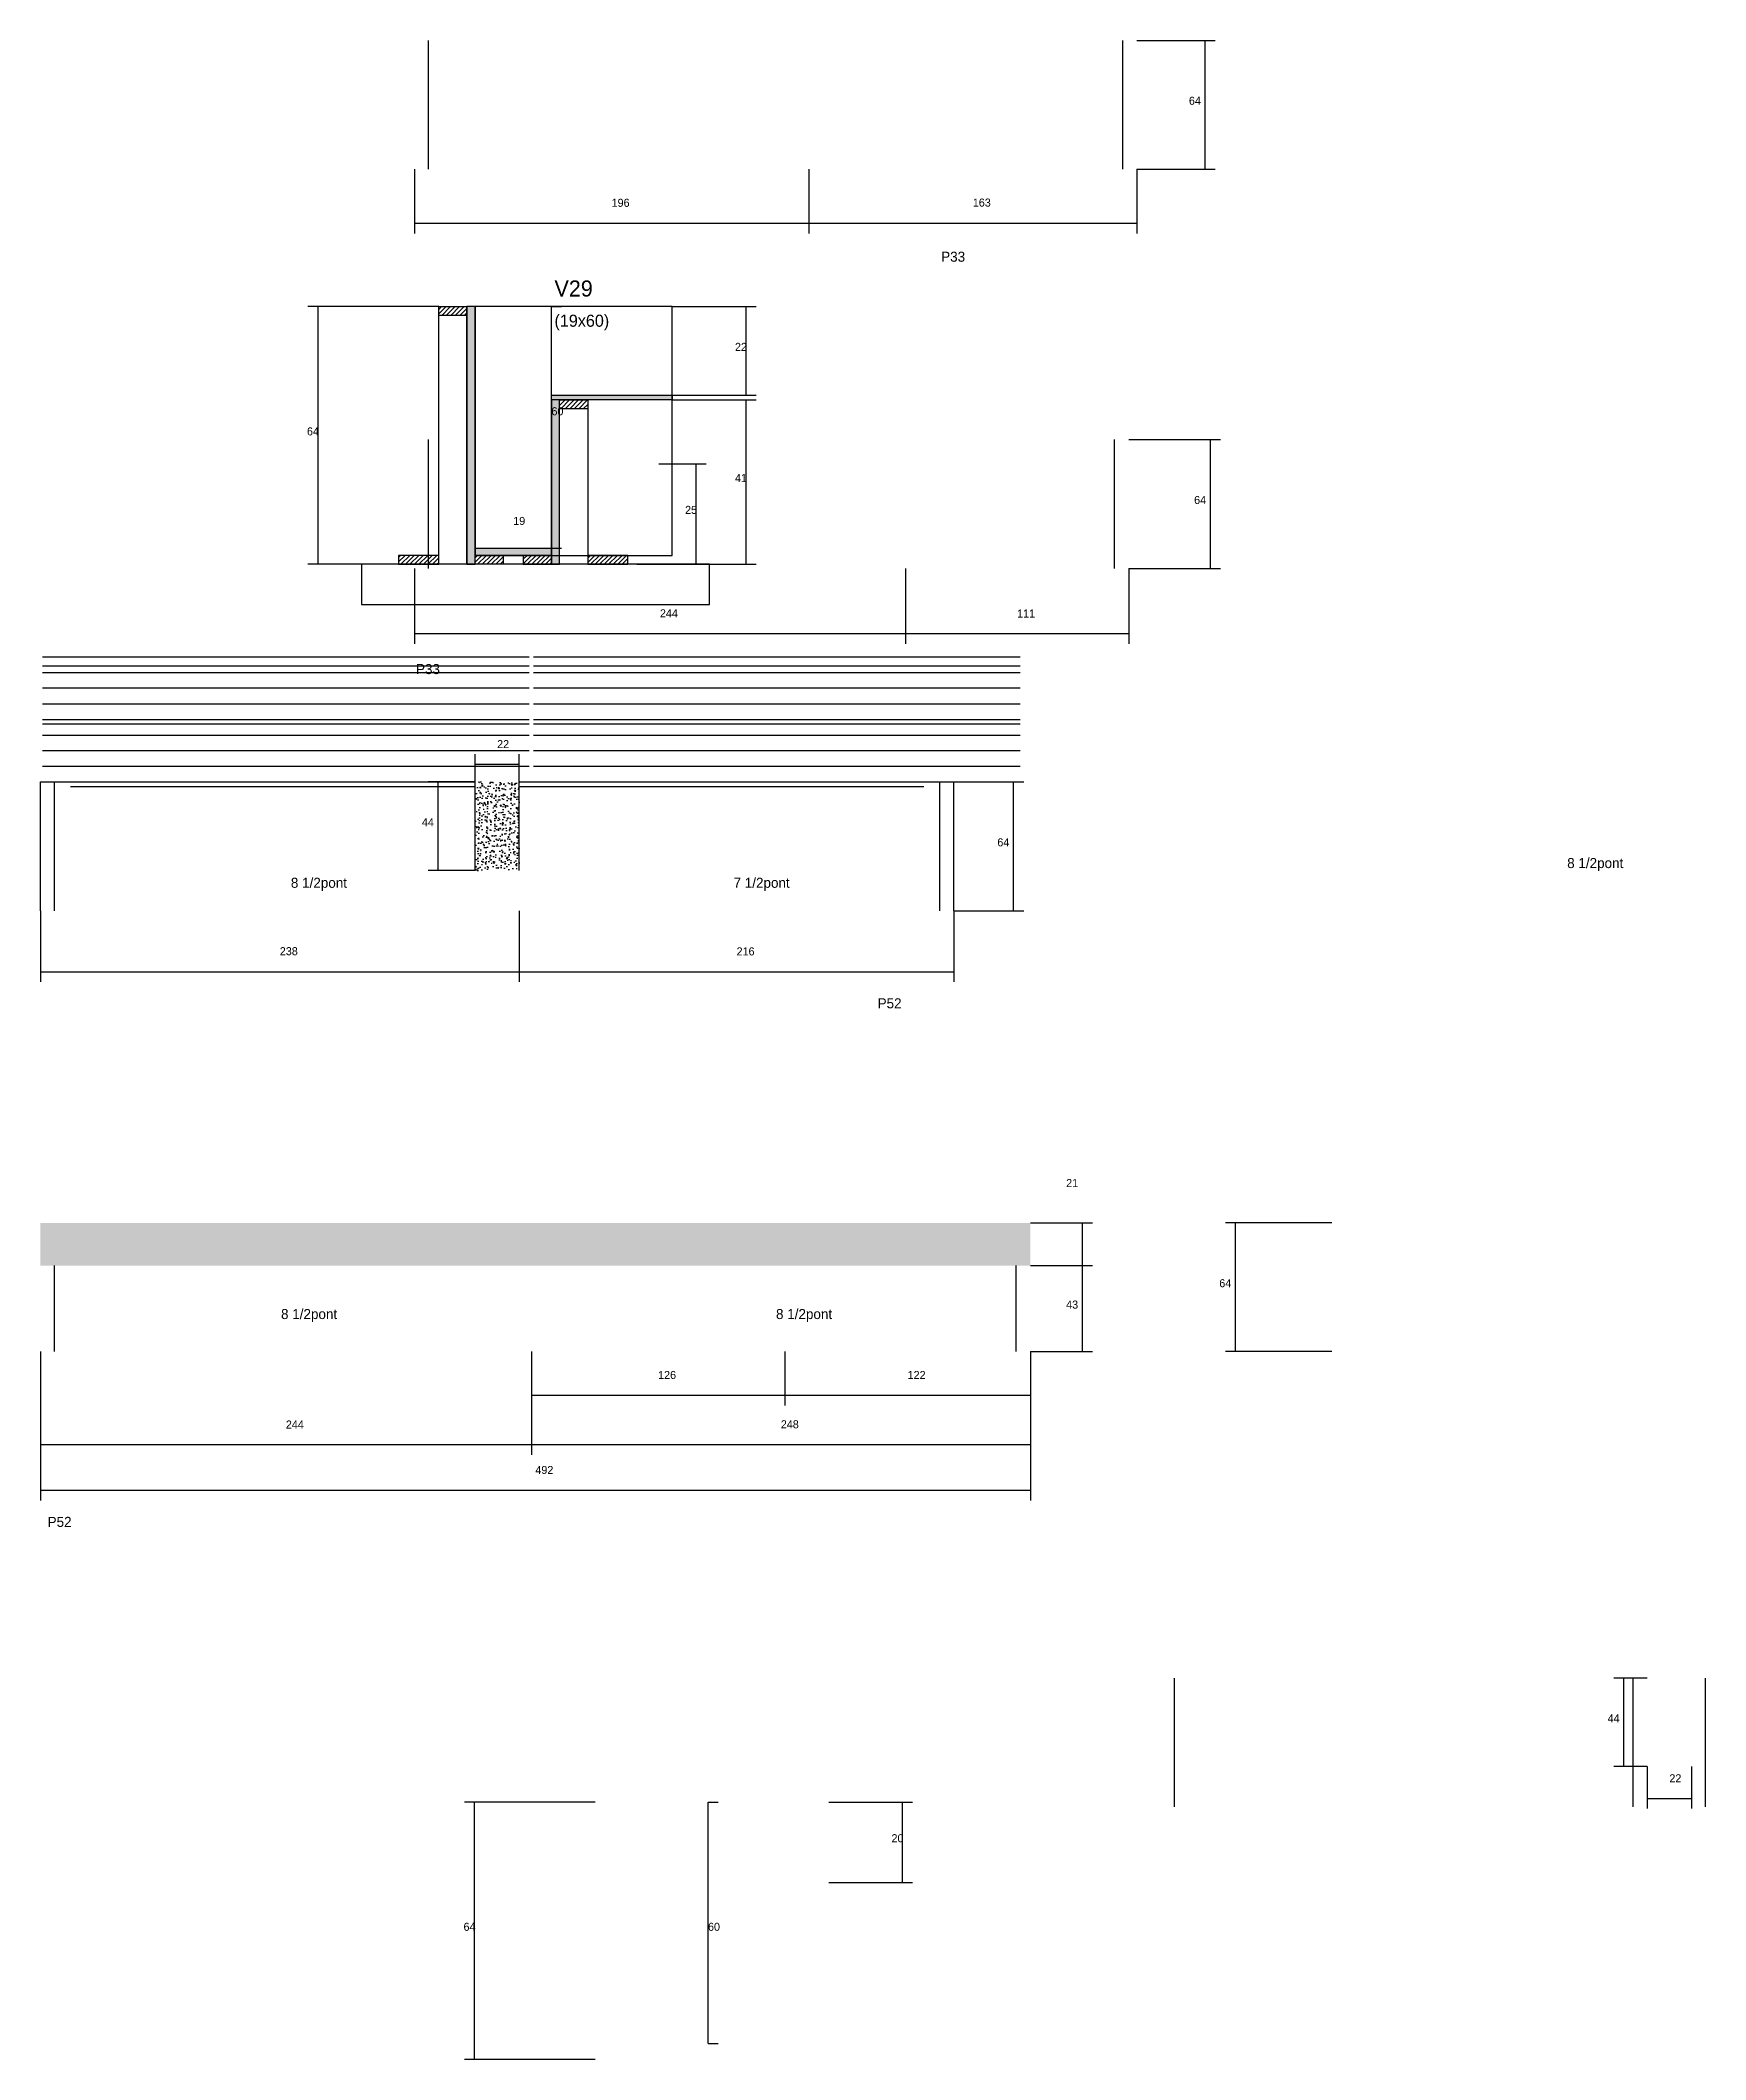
# Model space of a CAD drawing. Header units: metres. Extents: x -2848 to 22762, y -45195 to 1016.
# Drawn here: x 10944 to 11772, y -22871 to -21868 of the extents above; entities that cross this region are included whole.
import ezdxf

# ---------------------------------------------------------------- set-up
doc = ezdxf.new("R2010")
doc.units = ezdxf.units.M
for name, color, linetype in [('CONCRETO', 251, 'Continuous'), ('COTA', 4, 'Continuous'), ('Cota Seção (2x)', 4, 'Continuous'), ('Hachura', 253, 'Continuous'), ('Madeira', 126, 'Continuous'), ('NOMENCLATURA', 7, 'Continuous'), ('Painéis', 200, 'Continuous'), ('SARR_2.2x7', 40, 'Continuous'), ('Texto Seção', 7, 'Continuous')]:
    doc.layers.add(name, color=color, linetype=linetype)

msp = doc.modelspace()

# ---------------------------------------------------------------- texts
at = {"layer": 'COTA'}
for s, p in [('64', (11515.3, -21899.7)), ('196', (11228.4, -21950.4)), ('163', (11407.9, -21950.3)), ('22', (11289.7, -22022)), ('64', (11077, -22064)), ('41', (11289.7, -22087.2)), ('64', (11517.9, -22098.1)), ('25', (11264.9, -22103)), ('244', (11252.4, -22154.4)), ('111', (11429.9, -22154.5)), ('126', (11251.5, -22532.9)), ('122', (11375.5, -22532.9)), ('44', (11723.4, -22703.5)), ('22', (11754.1, -22733.3)), ('20', (11367.5, -22763.1)), ('64', (11154.8, -22807.1))]:
    msp.add_text(s, height=4, dxfattribs=at).set_placement(p)
at = {"layer": 'Cota Seção (2x)'}
for s, p in [('60', (11198.5, -22054)), ('19', (11179.5, -22108.5)), ('22', (11171.5, -22219.4)), ('44', (11134.1, -22258.2)), ('64', (11420.1, -22268.2)), ('238', (11063.5, -22322.3)), ('216', (11290.5, -22322.4)), ('21', (11454.3, -22437.5)), ('64', (11530.4, -22487.3)), ('43', (11454.3, -22497.9)), ('244', (11066.5, -22557.5)), ('248', (11312.5, -22557.4)), ('492', (11190.5, -22580.1)), ('60', (11276.3, -22807.1))]:
    msp.add_text(s, height=4, dxfattribs=at).set_placement(p)
at = {"layer": 'NOMENCLATURA'}
for s, p in [('P33', (11392.2, -21977.7)), ('P33', (11131.2, -22182.6)), ('8 1/2pont', (11703.3, -22279)), ('8 1/2pont', (11069, -22288.8)), ('7 1/2pont', (11289, -22288.8)), ('P52', (11360.6, -22348.7)), ('8 1/2pont', (11064.1, -22503.1)), ('8 1/2pont', (11310.1, -22503.1)), ('P52', (10948.1, -22606.4))]:
    msp.add_text(s, height=5, dxfattribs=at).set_placement(p)
at = {"layer": 'Texto Seção'}
for s, height, p in [('V29', 8, (11200, -21995)), ('(19x60)', 6, (11200, -22010))]:
    msp.add_text(s, height=height, dxfattribs=at).set_placement(p)

# ---------------------------------------------------------------- hatches: boundary and pattern name
at = {"layer": 'COTA'}
h = msp.add_hatch(dxfattribs=at)
h.set_pattern_fill('AR-CONC', scale=0.03)
h.paths.add_polyline_path([(11160.5, -22280.2), (11182.5, -22280.2), (11182.5, -22236.2), (11160.5, -22236.2)])
h = msp.add_hatch(dxfattribs=at)
h.set_pattern_fill('AR-CONC', scale=0.03)
h.paths.add_polyline_path([(10944.5, -22455.3), (10944.5, -22476.5), (11436.5, -22476.5), (11436.5, -22455.3)])
at = {"layer": 'Hachura'}
h = msp.add_hatch(dxfattribs=at)
h.set_pattern_fill('ANSI31', scale=0.5)
h.paths.add_polyline_path([(11142.5, -22004.4), (11142.5, -22000), (11142.5, -22000), (11156.5, -22000), (11156.5, -22000), (11156.5, -22004.4), (11156.5, -22004.4), (11142.5, -22004.4)])
h = msp.add_hatch(color=8, dxfattribs=at)
h.dxf.hatch_style = 1
h.paths.add_polyline_path([(11160.5, -22000), (11156.5, -22000), (11156.5, -22000), (11156.5, -22128), (11156.5, -22128), (11160.5, -22128), (11160.5, -22128), (11160.5, -22000)])
h = msp.add_hatch(color=8, dxfattribs=at)
h.dxf.hatch_style = 1
h.paths.add_polyline_path([(11198.5, -22046.4), (11198.5, -22044), (11198.5, -22044), (11258.5, -22044), (11258.5, -22044), (11258.5, -22046.4), (11258.5, -22046.4), (11198.5, -22046.4)])
h = msp.add_hatch(color=8, dxfattribs=at)
h.dxf.hatch_style = 1
h.paths.add_polyline_path([(11202.5, -22046.4), (11198.5, -22046.4), (11198.5, -22046.4), (11198.5, -22128), (11198.5, -22128), (11202.5, -22128), (11202.5, -22128), (11202.5, -22046.4)])
h = msp.add_hatch(dxfattribs=at)
h.set_pattern_fill('ANSI31', scale=0.5)
h.paths.add_polyline_path([(11202.5, -22050.8), (11202.5, -22046.4), (11202.5, -22046.4), (11216.5, -22046.4), (11216.5, -22046.4), (11216.5, -22050.8), (11216.5, -22050.8), (11202.5, -22050.8)])
h = msp.add_hatch(dxfattribs=at)
h.set_pattern_fill('ANSI31', scale=0.5)
h.paths.add_polyline_path([(11142.5, -22128), (11142.5, -22123.6), (11142.5, -22123.6), (11122.5, -22123.6), (11122.5, -22123.6), (11122.5, -22128), (11122.5, -22128), (11142.5, -22128)])
h = msp.add_hatch(color=8, dxfattribs=at)
h.dxf.hatch_style = 1
h.paths.add_polyline_path([(11160.5, -22123.6), (11160.5, -22120), (11160.5, -22120), (11198.5, -22120), (11198.5, -22120), (11198.5, -22123.6), (11198.5, -22123.6), (11160.5, -22123.6)])
h = msp.add_hatch(dxfattribs=at)
h.set_pattern_fill('ANSI31', scale=0.5)
h.paths.add_polyline_path([(11160.5, -22128), (11160.5, -22123.6), (11160.5, -22123.6), (11174.5, -22123.6), (11174.5, -22123.6), (11174.5, -22128), (11174.5, -22128), (11160.5, -22128)])
h = msp.add_hatch(dxfattribs=at)
h.set_pattern_fill('ANSI31', scale=0.5)
h.paths.add_polyline_path([(11198.5, -22128), (11198.5, -22123.6), (11198.5, -22123.6), (11184.5, -22123.6), (11184.5, -22123.6), (11184.5, -22128), (11184.5, -22128), (11198.5, -22128)])
h = msp.add_hatch(dxfattribs=at)
h.set_pattern_fill('ANSI31', scale=0.5)
h.paths.add_polyline_path([(11236.5, -22128), (11236.5, -22123.6), (11236.5, -22123.6), (11216.5, -22123.6), (11216.5, -22123.6), (11216.5, -22128), (11216.5, -22128), (11236.5, -22128)])

# ---------------------------------------------------------------- linework, layer by layer
at = {"layer": 'CONCRETO'}
for points in [[(11198.5, -22044), (11258.5, -22044), (11258.5, -22000), (11198.5, -22000), (11198.5, -22000), (11160.5, -22000), (11160.5, -22123.6), (11160.5, -22123.6), (11160.5, -22120), (11198.5, -22120)], [(11160.5, -22123.6), (11258.5, -22123.6), (11258.5, -22000), (11160.5, -22000)]]:
    msp.add_lwpolyline(points, close=True, dxfattribs=at)
at = {"layer": 'COTA'}
for p, q in [((11489.4, -21867.7), (11528.4, -21867.7)), ((11523.4, -21931.7), (11523.4, -21867.7)), ((11130.4, -21931.7), (11130.4, -21963.6)), ((11326.4, -21931.7), (11326.4, -21963.6)), ((11326.4, -21931.7), (11326.4, -21963.6)), ((11489.4, -21931.7), (11489.4, -21963.6)), ((11489.4, -21931.7), (11528.4, -21931.7)), ((11130.4, -21958.6), (11326.4, -21958.6)), ((11326.4, -21958.6), (11489.4, -21958.6)), ((11142.5, -22000), (11077.5, -22000)), ((11082.5, -22128), (11082.5, -22000)), ((11258.5, -22000), (11300.2, -22000)), ((11295.2, -22044), (11295.2, -22000)), ((11258.5, -22044), (11300.2, -22044)), ((11258.5, -22046.4), (11300.2, -22046.4)), ((11295.2, -22128), (11295.2, -22046.4)), ((11485.4, -22066.1), (11531, -22066.1)), ((11526, -22130.1), (11526, -22066.1)), ((11251.8, -22078.1), (11275.4, -22078.1)), ((11270.4, -22128), (11270.4, -22078.1)), ((11142.5, -22128), (11077.5, -22128)), ((11130.4, -22130.1), (11130.4, -22167.5)), ((11240.9, -22128), (11300.2, -22128)), ((11251.8, -22128), (11275.4, -22128)), ((11374.4, -22130.1), (11374.4, -22167.5)), ((11374.4, -22130.1), (11374.4, -22167.5)), ((11485.4, -22130.1), (11485.4, -22167.5)), ((11485.4, -22130.1), (11531, -22130.1)), ((11130.4, -22162.5), (11374.4, -22162.5)), ((11374.4, -22162.5), (11485.4, -22162.5)), ((11188.5, -22519.3), (11188.5, -22546)), ((11314.5, -22519.3), (11314.5, -22546)), ((11314.5, -22519.3), (11314.5, -22546)), ((11436.5, -22519.3), (11436.5, -22546)), ((11188.5, -22541), (11314.5, -22541)), ((11314.5, -22541), (11436.5, -22541)), ((11743.1, -22681.5), (11726.5, -22681.5)), ((11731.5, -22725.5), (11731.5, -22681.5)), ((11743.1, -22725.5), (11726.5, -22725.5)), ((11743.1, -22725.5), (11743.1, -22746.3)), ((11765.1, -22725.5), (11765.1, -22746.3)), ((11220.3, -22743.1), (11155.3, -22743.1)), ((11160.3, -22871.1), (11160.3, -22743.1)), ((11336.3, -22743.1), (11378, -22743.1)), ((11373, -22783.1), (11373, -22743.1)), ((11743.1, -22741.3), (11765.1, -22741.3)), ((11336.3, -22783.1), (11378, -22783.1)), ((11220.3, -22871.1), (11155.3, -22871.1))]:
    msp.add_line(p, q, dxfattribs=at)
at = {"layer": 'Cota Seção (2x)'}
for p, q in [((11198.5, -22120), (11198.5, -22000)), ((11198.5, -22000), (11203.5, -22000)), ((11160.5, -22128), (11160.5, -22115)), ((11160.5, -22120), (11198.5, -22120)), ((11198.5, -22128), (11198.5, -22115)), ((11198.5, -22120), (11203.5, -22120)), ((11160.5, -22236.2), (11160.5, -22222.4)), ((11182.5, -22236.2), (11182.5, -22222.4)), ((11160.5, -22227.4), (11182.5, -22227.4)), ((11160.5, -22236.2), (11137.2, -22236.2)), ((11142.2, -22280.2), (11142.2, -22236.2)), ((11398.5, -22236.2), (11433.2, -22236.2)), ((11428.2, -22300.2), (11428.2, -22236.2)), ((11160.5, -22280.2), (11137.2, -22280.2)), ((10944.5, -22300.2), (10944.5, -22335.5)), ((11182.5, -22300.2), (11182.5, -22335.5)), ((11182.5, -22300.2), (11182.5, -22335.5)), ((11398.5, -22300.2), (11398.5, -22335.5)), ((11398.5, -22300.2), (11433.2, -22300.2)), ((10944.5, -22330.5), (11182.5, -22330.5)), ((11182.5, -22330.5), (11398.5, -22330.5)), ((11436.5, -22455.3), (11467.4, -22455.3)), ((11462.4, -22476.5), (11462.4, -22455.3)), ((11586.3, -22455.3), (11533.5, -22455.3)), ((11538.5, -22519.3), (11538.5, -22455.3)), ((11436.5, -22476.5), (11467.4, -22476.5)), ((11436.5, -22476.5), (11467.4, -22476.5)), ((11462.4, -22519.3), (11462.4, -22476.5)), ((10944.5, -22519.3), (10944.5, -22570.5)), ((10944.5, -22519.3), (10944.5, -22593.2)), ((11188.5, -22519.3), (11188.5, -22570.5)), ((11188.5, -22519.3), (11188.5, -22570.5)), ((11436.5, -22519.3), (11436.5, -22570.5)), ((11436.5, -22519.3), (11467.4, -22519.3)), ((11436.5, -22519.3), (11436.5, -22593.2)), ((11586.3, -22519.3), (11533.5, -22519.3)), ((10944.5, -22565.5), (11188.5, -22565.5)), ((11188.5, -22565.5), (11436.5, -22565.5)), ((10944.5, -22588.2), (11436.5, -22588.2)), ((11276.3, -22863.1), (11276.3, -22743.1)), ((11276.3, -22743.1), (11281.3, -22743.1)), ((11276.3, -22863.1), (11281.3, -22863.1))]:
    msp.add_line(p, q, dxfattribs=at)
at = {"layer": 'Madeira'}
for points in [[(11142.5, -22004.4), (11142.5, -22000), (11156.5, -22000), (11156.5, -22004.4)], [(11142.5, -22000), (11156.5, -22000), (11156.5, -22128), (11142.5, -22128)], [(11202.5, -22050.8), (11202.5, -22046.4), (11216.5, -22046.4), (11216.5, -22050.8)], [(11202.5, -22046.4), (11216.5, -22046.4), (11216.5, -22128), (11202.5, -22128)], [(11142.5, -22128), (11142.5, -22123.6), (11122.5, -22123.6), (11122.5, -22128)], [(11160.5, -22128), (11160.5, -22123.6), (11174.5, -22123.6), (11174.5, -22128)], [(11198.5, -22128), (11198.5, -22123.6), (11184.5, -22123.6), (11184.5, -22128)], [(11236.5, -22128), (11236.5, -22123.6), (11216.5, -22123.6), (11216.5, -22128)], [(11104.1, -22148), (11277.1, -22148), (11277.1, -22128), (11104.1, -22128)]]:
    msp.add_lwpolyline(points, close=True, dxfattribs=at)
at = {"layer": 'Painéis'}
for p, q in [((11156.5, -22128), (11156.5, -22000)), ((11198.5, -22044), (11258.5, -22044)), ((11198.5, -22128), (11198.5, -22046.4)), ((11160.5, -22120), (11198.5, -22120)), ((11160.5, -22123.6), (11160.5, -22120)), ((11198.5, -22123.6), (11198.5, -22120)), ((10944.5, -22236.2), (11160.5, -22236.2)), ((10944.5, -22300.2), (10944.5, -22236.2)), ((11160.5, -22280.2), (11160.5, -22236.2)), ((11182.5, -22236.2), (11398.5, -22236.2)), ((11182.5, -22280.2), (11182.5, -22236.2)), ((11398.5, -22300.2), (11398.5, -22236.2))]:
    msp.add_line(p, q, dxfattribs=at)
for points in [[(11160.5, -22000), (11156.5, -22000), (11156.5, -22128), (11160.5, -22128)], [(11198.5, -22046.4), (11198.5, -22044), (11258.5, -22044), (11258.5, -22046.4)], [(11202.5, -22046.4), (11198.5, -22046.4), (11198.5, -22128), (11202.5, -22128)], [(11160.5, -22123.6), (11160.5, -22120), (11198.5, -22120), (11198.5, -22123.6)]]:
    msp.add_lwpolyline(points, close=True, dxfattribs=at)
at = {"layer": 'SARR_2.2x7'}
for p, q in [((11137.4, -21931.7), (11137.4, -21867.7)), ((11482.4, -21931.7), (11482.4, -21867.7)), ((11137.4, -22130.1), (11137.4, -22066.1)), ((11478.4, -22130.1), (11478.4, -22066.1)), ((10945.5, -22174), (11187.5, -22174)), ((11189.5, -22174), (11431.5, -22174)), ((10945.5, -22178.5), (11187.5, -22178.5)), ((10945.5, -22181.8), (11187.5, -22181.8)), ((11189.5, -22178.5), (11431.5, -22178.5)), ((11189.5, -22181.8), (11431.5, -22181.8)), ((10945.5, -22189.5), (11187.5, -22189.5)), ((11189.5, -22189.5), (11431.5, -22189.5)), ((10945.5, -22197.3), (11187.5, -22197.3)), ((10945.5, -22205.1), (11187.5, -22205.1)), ((11189.5, -22197.3), (11431.5, -22197.3)), ((11189.5, -22205.1), (11431.5, -22205.1)), ((10945.5, -22207.4), (11187.5, -22207.4)), ((10945.5, -22212.9), (11187.5, -22212.9)), ((11189.5, -22207.4), (11431.5, -22207.4)), ((11189.5, -22212.9), (11431.5, -22212.9)), ((10945.5, -22220.6), (11187.5, -22220.6)), ((11189.5, -22220.6), (11431.5, -22220.6)), ((10945.5, -22228.4), (11187.5, -22228.4)), ((11189.5, -22228.4), (11431.5, -22228.4)), ((10951.5, -22300.2), (10951.5, -22236.2)), ((10959.5, -22238.4), (11160.5, -22238.4)), ((11182.5, -22238.4), (11383.5, -22238.4)), ((11391.5, -22300.2), (11391.5, -22236.2)), ((10951.5, -22519.3), (10951.5, -22476.5)), ((11429.5, -22519.3), (11429.5, -22476.5)), ((11508.1, -22745.5), (11508.1, -22681.5)), ((11736.1, -22745.5), (11736.1, -22681.5)), ((11772.1, -22745.5), (11772.1, -22681.5))]:
    msp.add_line(p, q, dxfattribs=at)

msp.set_redraw_order([(e.dxf.handle, doc.entitydb.next_handle()) for e in msp.query("TEXT MTEXT ATTDEF DIMENSION ARC_DIMENSION")])  # texts and dimensions are drawn at this point

doc.saveas('drawing.dxf')
